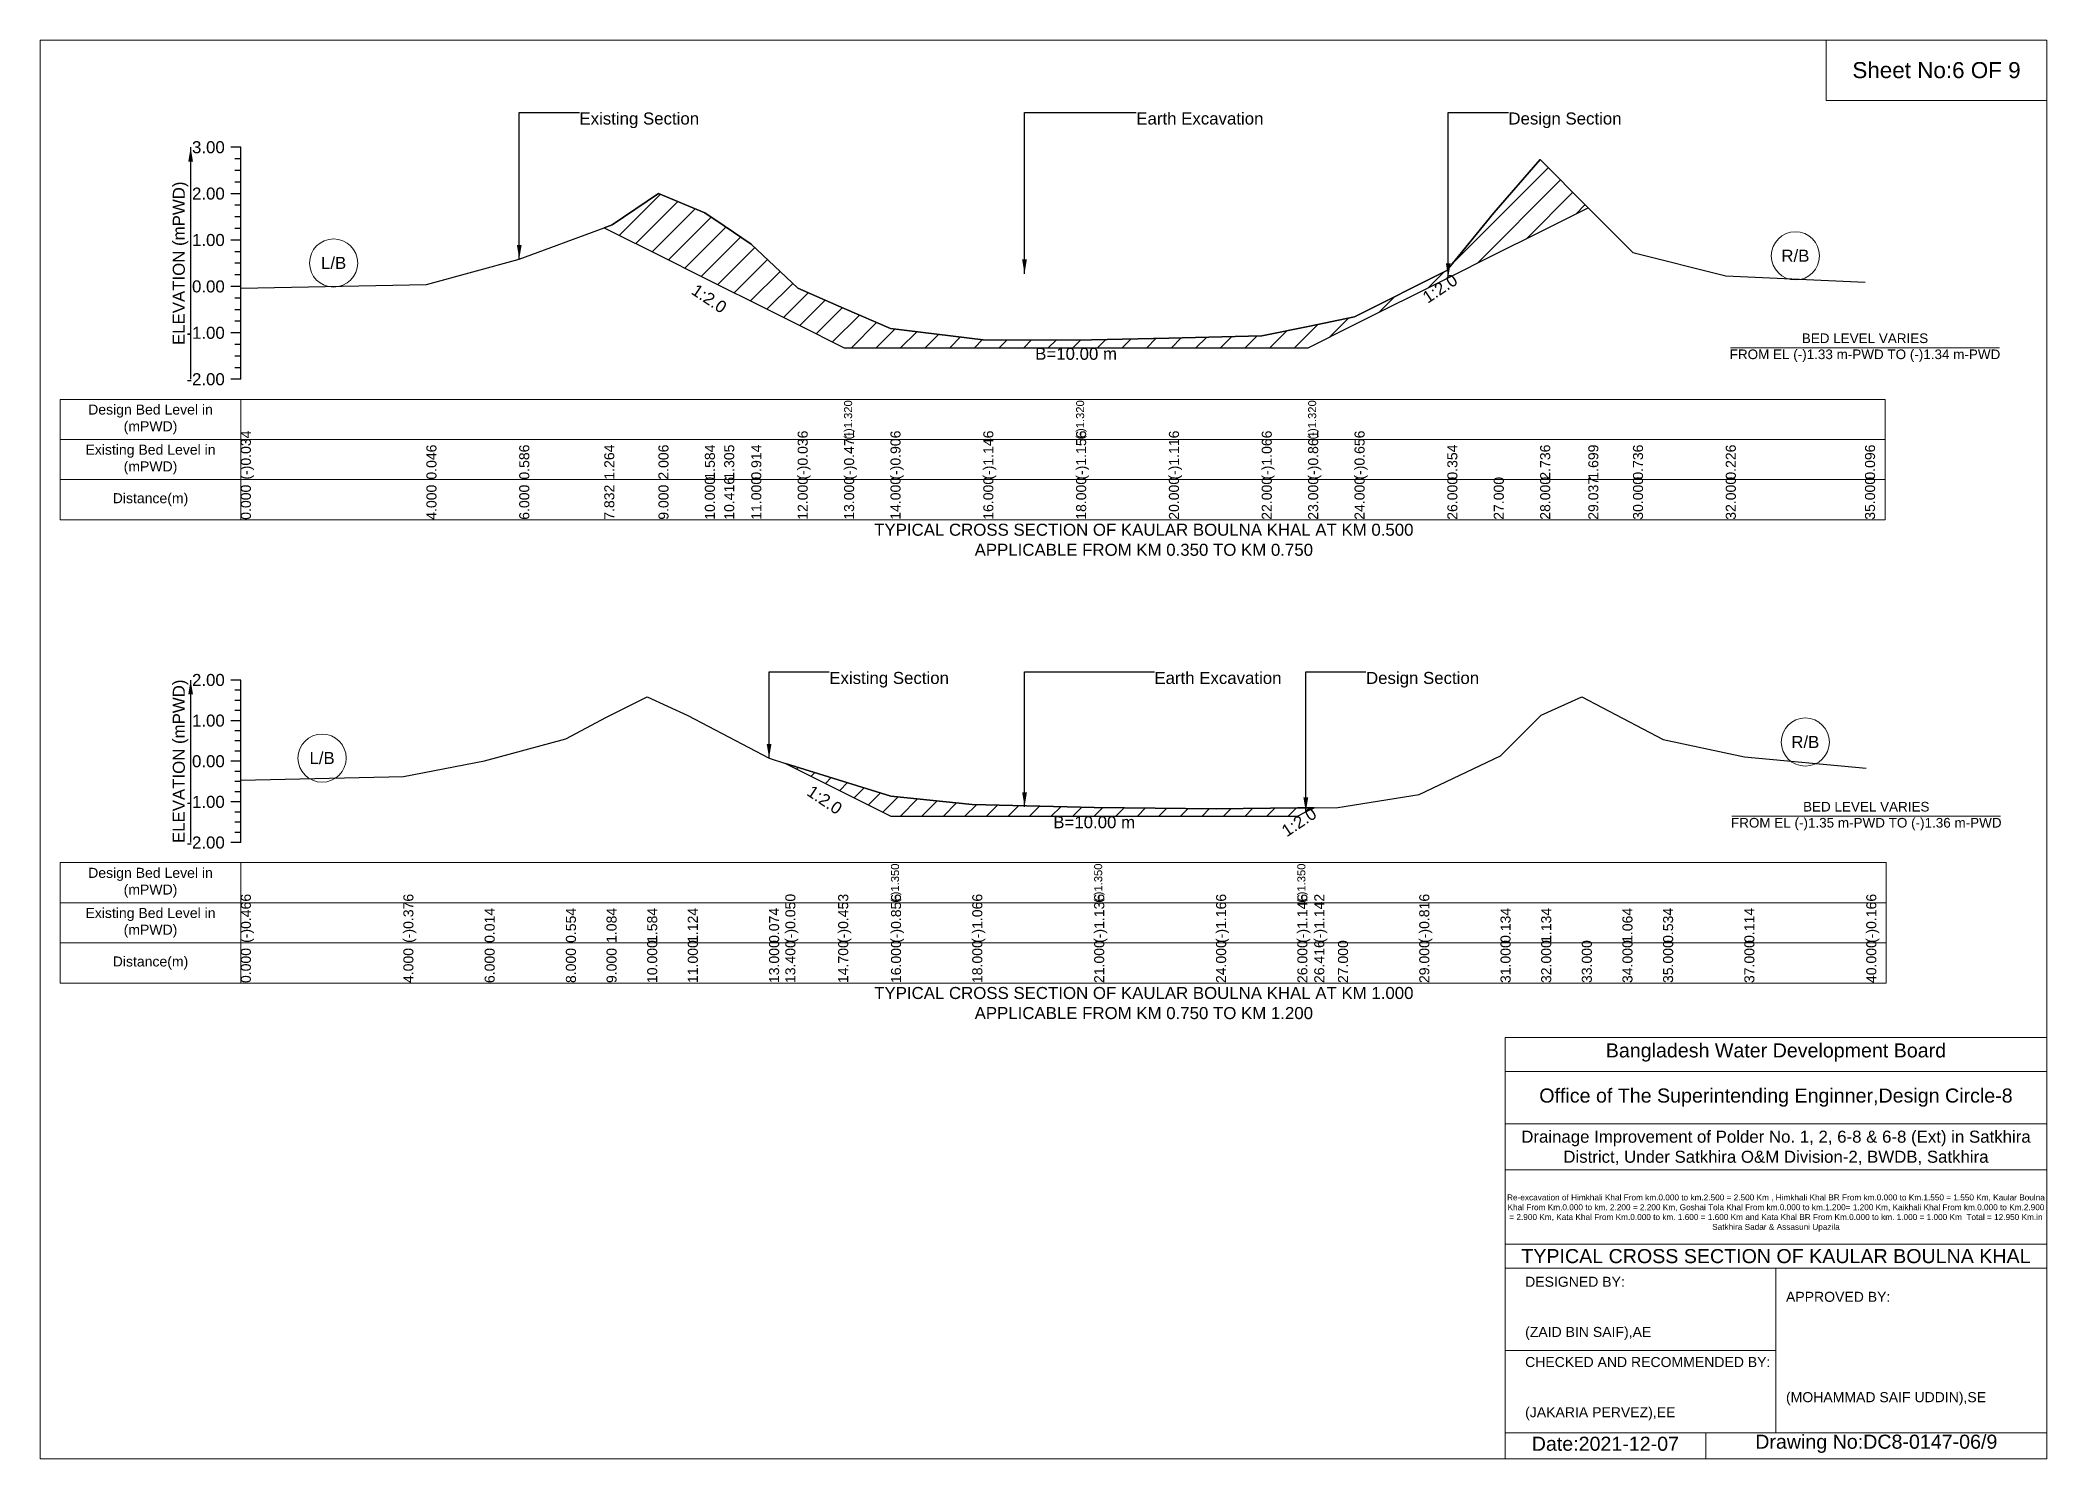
# Model space of a CAD drawing. Header units: inches. Extents: x 91000 to 628000, y -5656 to 0.
# Drawn here: x 330000 to 338000, y -5656 to 0 of the extents above; entities that cross this region are included whole.
import ezdxf

# ---------------------------------------------------------------- set-up
doc = ezdxf.new("R2010")
doc.units = ezdxf.units.IN
doc.header["$LTSCALE"] = 7
doc.header["$MEASUREMENT"] = 0
for name, color, linetype, lineweight in [('Cross section Data Border', 7, 'Continuous', 9), ('Cross Section Labels', 7, 'Continuous', 9), ('Existing_Bed_Level for Xsection', 7, 'Continuous', 25)]:
    doc.layers.add(name, color=color, linetype=linetype, lineweight=lineweight)
doc.styles.get("Standard").update_dxf_attribs({"font": 'arial.ttf'})
doc.dimstyles.get("Standard").update_dxf_attribs({"dimtxt": 0.18, "dimasz": 0.18, "dimexe": 0.18, "dimexo": 0.0625, "dimgap": 0.09, "dimtad": 0, "dimtih": 1, "dimtoh": 1, "dimdec": 4, "dimzin": 0, "dimdsep": 46, "dimtxsty": 'Standard', "dimcen": 0.09, "dimadec": 0, "dimazin": 0, "dimtfac": 1, "dimtdec": 4, "dimtofl": 0, "dimtmove": 0, "dimatfit": 3, "dimfxl": 1, "dimtolj": 1, "dimtzin": 0, "dimarcsym": 0})

msp = doc.modelspace()

# ---------------------------------------------------------------- texts
at = {"layer": 'Cross section Data Border', "char_height": 40, "width": 640, "attachment_point": 5}
for s, insert in [('Design Bed Level in (mPWD)', (330440, -1512.1)), ('Existing Bed Level in (mPWD)', (330440, -1672.1)), ('Distance(m)', (330440, -1832.1)), ('Design Bed Level in (mPWD)', (330440, -3359.1)), ('Existing Bed Level in (mPWD)', (330440, -3519.1)), ('Distance(m)', (330440, -3679.1))]:
    msp.add_mtext(s, dxfattribs=dict(at, insert=insert))
at = {"layer": 'Cross Section Labels'}
for s, insert, char_height, attachment_point in [('Sheet No:6 OF 9', (337560, -120), 64, 5), ('Existing Section', (332150, -288.4), 48, 1), ('Earth Excavation', (334370, -288.4), 48, 1), ('Design Section', (335853.5, -288.4), 48, 1), ('L/B', (331170, -888.5), 48, 5), ('R/B', (336997.5, -859.9), 48, 5), ('BED LEVEL VARIES ^JFROM EL (-)1.33 m-PWD TO (-)1.34 m-PWD', (337275, -1226.3), 38.4, 5), ('B=10.00 m', (334130, -1226.3), 48, 2), ('TYPICAL CROSS SECTION OF KAULAR BOULNA KHAL AT KM 0.500^JAPPLICABLE FROM KM 0.350 TO KM 0.750', (334400, -1992.1), 48, 5), ('Existing Section', (333146, -2518.7), 48, 1), ('Earth Excavation', (334442, -2518.7), 48, 1), ('Design Section', (335285.7, -2518.7), 48, 1), ('R/B', (337037, -2798.3), 48, 5), ('L/B', (331124, -2862.3), 48, 5), ('BED LEVEL VARIES ^JFROM EL (-)1.35 m-PWD TO (-)1.36 m-PWD', (337280, -3093.8), 38.4, 5), ('B=10.00 m', (334202, -3093.8), 48, 2), ('TYPICAL CROSS SECTION OF KAULAR BOULNA KHAL AT KM 1.000^JAPPLICABLE FROM KM 0.750 TO KM 1.200', (334400, -3839.1), 48, 5), ('Bangladesh Water Development Board', (336920, -4036), 56, 5), ('Office of The Superintending Enginner,Design Circle-8', (336920, -4216), 56, 5)]:
    msp.add_mtext(s, dxfattribs=dict(at, insert=insert, char_height=char_height, attachment_point=attachment_point))
at = {"layer": 'Cross Section Labels', "char_height": 48, "attachment_point": 2}
for insert, rotation in [((335567.2, -970.2), 33.69007), ((332680.7, -1010.5), 326.30993), ((333140.9, -3008.8), 326.30993), ((335005.2, -3097.2), 33.69007)]:
    msp.add_mtext('1:2.0', dxfattribs=dict(at, insert=insert, rotation=rotation))
at = {"layer": 'Cross Section Labels'}
for s, insert, char_height, width, attachment_point in [('Drainage Improvement of Polder No. 1, 2, 6-8 & 6-8 (Ext) in Satkhira District, Under Satkhira O&M Division-2, BWDB, Satkhira', (336920, -4416), 48, 2240, 5), ('Re-excavation of Himkhali Khal From km.0.000 to km.2.500 = 2.500 Km , Himkhali Khal BR From km.0.000 to Km.1.550 = 1.550 Km, Kaular Boulna Khal From Km.0.000 to km. 2.200 = 2.200 Km, Goshai Tola Khal From km.0.000 to km.1.200= 1.200 Km, Kaikhali Khal From km.0.000 to Km.2.900 = 2.900 Km, Kata Khal From Km.0.000 to km. 1.600 = 1.600 Km and Kata Khal BR From Km.0.000 to km. 1.000 = 1.000 Km  Total = 12.950 Km.in Satkhira Sadar & Assasuni Upazila', (336920, -4676), 23.4814, 2160, 5), ('TYPICAL CROSS SECTION OF KAULAR BOULNA KHAL', (336920, -4848), 56, 2240, 5), ('DESIGNED BY:^J^J^J(ZAID BIN SAIF),AE', (335920, -5056), 40, 1120, 4), ('APPROVED BY:^J^J^J^J^J^J(MOHAMMAD SAIF UDDIN),SE', (336960, -5216), 40, 1120, 4), ('CHECKED AND RECOMMENDED BY:^J^J^J(JAKARIA PERVEZ),EE', (335920, -5376), 40, 1120, 4), ('Date:2021-12-07', (336240, -5596), 56, 1120, 5), ('Drawing No:DC8-0147-06/9', (337320, -5596), 56, 1760, 5)]:
    msp.add_mtext(s, dxfattribs=dict(at, insert=insert, char_height=char_height, width=width, attachment_point=attachment_point))
at = {"layer": 'Existing_Bed_Level for Xsection', "char_height": 48, "attachment_point": 6}
for s, insert in [('3.00', (330736, -427.1)), ('2.00', (330736, -612.1)), ('1.00', (330736, -797.1)), ('0.00', (330736, -982.1)), ('-1.00', (330736, -1167.1)), ('-2.00', (330736, -1352.1)), ('2.00', (330736, -2551.1)), ('1.00', (330736, -2713.1)), ('0.00', (330736, -2875.1)), ('-1.00', (330736, -3037.1)), ('-2.00', (330736, -3199.1))]:
    msp.add_mtext(s, dxfattribs=dict(at, insert=insert))
at = {"layer": 'Existing_Bed_Level for Xsection', "rotation": 90}
for s, insert, char_height, attachment_point in [('ELEVATION (mPWD)', (330560, -889.6), 48, 5), ('(-)1.320', (333205, -1592.1), 32, 1), ('(-)1.320', (334130, -1592.1), 32, 1), ('(-)1.320', (335055, -1592.1), 32, 1), ('(-)0.034', (330800, -1752.1), 40, 1), ('(-)0.036', (333020, -1752.1), 40, 1), ('(-)0.471', (333205, -1752.1), 40, 1), ('(-)0.906', (333390, -1752.1), 40, 1), ('(-)1.146', (333760, -1752.1), 40, 1), ('(-)1.156', (334130, -1752.1), 40, 1), ('(-)1.116', (334500, -1752.1), 40, 1), ('(-)1.066', (334870, -1752.1), 40, 1), ('(-)0.861', (335055, -1752.1), 40, 1), ('(-)0.656', (335240, -1752.1), 40, 1), ('0.046', (331540, -1752.1), 40, 1), ('0.586', (331910, -1752.1), 40, 1), ('1.264', (332249, -1752.1), 40, 1), ('2.006', (332465, -1752.1), 40, 1), ('1.584', (332650, -1752.1), 40, 1), ('1.305', (332727, -1752.1), 40, 1), ('0.914', (332835, -1752.1), 40, 1), ('0.354', (335610, -1752.1), 40, 1), ('2.736', (335980, -1752.1), 40, 1), ('1.699', (336171.9, -1752.1), 40, 1), ('0.736', (336350, -1752.1), 40, 1), ('0.226', (336720, -1752.1), 40, 1), ('0.096', (337275, -1752.1), 40, 1), ('10.000', (332650, -1912.1), 40, 1), ('10.416', (332727, -1912.1), 40, 1), ('11.000', (332835, -1912.1), 40, 1), ('12.000', (333020, -1912.1), 40, 1), ('13.000', (333205, -1912.1), 40, 1), ('14.000', (333390, -1912.1), 40, 1), ('16.000', (333760, -1912.1), 40, 1), ('18.000', (334130, -1912.1), 40, 1), ('20.000', (334500, -1912.1), 40, 1), ('22.000', (334870, -1912.1), 40, 1), ('23.000', (335055, -1912.1), 40, 1), ('24.000', (335240, -1912.1), 40, 1), ('26.000', (335610, -1912.1), 40, 1), ('27.000', (335795, -1912.1), 40, 1), ('28.000', (335980, -1912.1), 40, 1), ('29.037', (336171.9, -1912.1), 40, 1), ('30.000', (336350, -1912.1), 40, 1), ('32.000', (336720, -1912.1), 40, 1), ('35.000', (337275, -1912.1), 40, 1), ('0.000', (330800, -1912.1), 40, 1), ('4.000', (331540, -1912.1), 40, 1), ('6.000', (331910, -1912.1), 40, 1), ('7.832', (332249, -1912.1), 40, 1), ('9.000', (332465, -1912.1), 40, 1), ('ELEVATION (mPWD)', (330560, -2875.1), 48, 5), ('(-)1.350', (333392, -3439.1), 32, 1), ('(-)1.350', (334202, -3439.1), 32, 1), ('(-)1.350', (335012, -3439.1), 32, 1), ('(-)0.466', (330800, -3599.1), 40, 1), ('(-)0.376', (331448, -3599.1), 40, 1), ('(-)0.050', (332970.8, -3599.1), 40, 1), ('(-)0.453', (333181.4, -3599.1), 40, 1), ('(-)0.856', (333392, -3599.1), 40, 1), ('(-)1.066', (333716, -3599.1), 40, 1), ('(-)1.136', (334202, -3599.1), 40, 1), ('(-)1.166', (334688, -3599.1), 40, 1), ('(-)1.146', (335012, -3599.1), 40, 1), ('(-)1.142', (335079.4, -3599.1), 40, 1), ('(-)0.816', (335498, -3599.1), 40, 1), ('(-)0.166', (337280, -3599.1), 40, 1), ('0.014', (331772, -3599.1), 40, 1), ('0.554', (332096, -3599.1), 40, 1), ('1.084', (332258, -3599.1), 40, 1), ('1.584', (332420, -3599.1), 40, 1), ('1.124', (332582, -3599.1), 40, 1), ('0.074', (332906, -3599.1), 40, 1), ('0.134', (335822, -3599.1), 40, 1), ('1.134', (335984, -3599.1), 40, 1), ('1.064', (336308, -3599.1), 40, 1), ('0.534', (336470, -3599.1), 40, 1), ('0.114', (336794, -3599.1), 40, 1), ('10.000', (332420, -3759.1), 40, 1), ('11.000', (332582, -3759.1), 40, 1), ('13.000', (332906, -3759.1), 40, 1), ('13.400', (332970.8, -3759.1), 40, 1), ('14.700', (333181.4, -3759.1), 40, 1), ('16.000', (333392, -3759.1), 40, 1), ('18.000', (333716, -3759.1), 40, 1), ('21.000', (334202, -3759.1), 40, 1), ('24.000', (334688, -3759.1), 40, 1), ('26.000', (335012, -3759.1), 40, 1), ('26.416', (335079.4, -3759.1), 40, 1), ('27.000', (335174, -3759.1), 40, 1), ('29.000', (335498, -3759.1), 40, 1), ('31.000', (335822, -3759.1), 40, 1), ('32.000', (335984, -3759.1), 40, 1), ('33.000', (336146, -3759.1), 40, 1), ('34.000', (336308, -3759.1), 40, 1), ('35.000', (336470, -3759.1), 40, 1), ('37.000', (336794, -3759.1), 40, 1), ('40.000', (337280, -3759.1), 40, 1), ('0.000', (330800, -3759.1), 40, 1), ('4.000', (331448, -3759.1), 40, 1), ('6.000', (331772, -3759.1), 40, 1), ('8.000', (332096, -3759.1), 40, 1), ('9.000', (332258, -3759.1), 40, 1)]:
    msp.add_mtext(s, dxfattribs=dict(at, insert=insert, char_height=char_height, attachment_point=attachment_point))

# ---------------------------------------------------------------- hatches: boundary and pattern name
at = {"layer": 'Existing_Bed_Level for Xsection'}
h = msp.add_hatch(dxfattribs=at)
h.set_pattern_fill('ANSI31', color=256, scale=555, style=0)
h.paths.add_polyline_path([(332249, -748.3), (332280, -763.8), (332465, -856.3), (332650, -948.8), (332727, -987.3), (332835, -1041.3), (333020, -1133.8), (333205, -1226.3), (333390, -1226.3), (333760, -1226.3), (334130, -1226.3), (334500, -1226.3), (334870, -1226.3), (335055, -1226.3), (335240, -1133.8), (335610, -948.8), (335613.5, -947.1), (335795, -856.3), (335980, -763.8), (336171.9, -667.9), (335980, -476), (335795, -689.1), (335613.5, -912.4), (335610, -916.7), (335240, -1103.5), (335055, -1141.4), (334870, -1179.3), (334500, -1188.6), (334130, -1196), (333760, -1194.2), (333390, -1149.8), (333205, -1069.3), (333020, -988.8), (332835, -813), (332727, -740.7), (332650, -689.1), (332465, -611), (332280, -736.8)])
h = msp.add_hatch(dxfattribs=at)
h.set_pattern_fill('ANSI31', color=256, scale=486, style=0)
h.paths.add_polyline_path([(332970.8, -2883.2), (333181.4, -2988.5), (333392, -3093.8), (333716, -3093.8), (334202, -3093.8), (334688, -3093.8), (335012, -3093.8), (335045.7, -3076.9), (335079.4, -3060.1), (335045.7, -3060.4), (335012, -3060.8), (334688, -3064), (334202, -3059.1), (333716, -3047.8), (333392, -3013.8), (333181.4, -2948.5)])

# ---------------------------------------------------------------- linework, layer by layer
at = {"layer": 'Cross section Data Border'}
for points in [[(330080, -1432.1), (337355, -1432.1), (337355, -1912.1), (330080, -1912.1)], [(330080, -3279.1), (337360, -3279.1), (337360, -3759.1), (330080, -3759.1)]]:
    msp.add_lwpolyline(points, close=True, dxfattribs=at)
for points in [[(330800, -1432.1), (330800, -1912.1)], [(330080, -1592.1), (337355, -1592.1)], [(330080, -1752.1), (337355, -1752.1)], [(330800, -3279.1), (330800, -3759.1)], [(330080, -3439.1), (337360, -3439.1)], [(330080, -3599.1), (337360, -3599.1)]]:
    msp.add_lwpolyline(points, dxfattribs=at)
at = {"layer": 'Cross Section Labels'}
for points in [[(330000, 0), (338000, 0), (338000, -5656), (330000, -5656)], [(337120, 0), (338000, 0), (338000, -240), (337120, -240)]]:
    msp.add_lwpolyline(points, close=True, dxfattribs=at)
for points in [[(336739.2, -1226.3), (337810.8, -1226.3)], [(336744.2, -3093.8), (337815.8, -3093.8)], [(335840, -5656), (335840, -3976), (338000, -3976)], [(335840, -4112), (338000, -4112)], [(335840, -4320), (338000, -4320)], [(335840, -4504), (338000, -4504)], [(335840, -4800), (338000, -4800)], [(335840, -4896), (338000, -4896)], [(336920, -4896), (336920, -5552)], [(335840, -5224), (336920, -5224)], [(335840, -5552), (338000, -5552)], [(336640, -5552), (336640, -5656)]]:
    msp.add_lwpolyline(points, dxfattribs=at)
for centre in [(331170, -888.5), (336997.5, -859.9), (337037, -2798.3), (331124, -2862.3)]:
    msp.add_circle(centre, 96, dxfattribs=at)
at = {"layer": 'Existing_Bed_Level for Xsection'}
for points in [[(330800, -427.1), (330760, -427.1)], [(330800, -473.4), (330776, -473.4)], [(330800, -1352.1), (330800, -1167.1), (330800, -982.1), (330800, -797.1), (330800, -612.1), (330800, -427.1)], [(330800, -988.4), (331540, -973.6), (331910, -873.7), (332249, -748.3), (332280, -736.8), (332465, -611), (332650, -689.1), (332727, -740.7), (332835, -813), (333020, -988.8), (333205, -1069.3), (333205, -1069.3), (333390, -1149.8), (333760, -1194.2), (334130, -1196), (334130, -1196), (334500, -1188.6), (334870, -1179.3), (335055, -1141.4), (335055, -1141.4), (335240, -1103.5), (335610, -916.7), (335613.5, -912.4), (335795, -689.1), (335980, -476), (336171.9, -667.9), (336350, -846), (336720, -940.3), (337275, -964.4)], [(330800, -519.6), (330776, -519.6)], [(330800, -612.1), (330760, -612.1)], [(330800, -565.9), (330776, -565.9)], [(330800, -658.4), (330776, -658.4)], [(330800, -704.6), (330776, -704.6)], [(330800, -797.1), (330760, -797.1)], [(330800, -750.9), (330776, -750.9)], [(330800, -843.4), (330776, -843.4)], [(330800, -889.6), (330776, -889.6)], [(330800, -935.9), (330776, -935.9)], [(330800, -982.1), (330760, -982.1)], [(330800, -1028.4), (330776, -1028.4)], [(330800, -1074.6), (330776, -1074.6)], [(330800, -1167.1), (330760, -1167.1)], [(330800, -1120.9), (330776, -1120.9)], [(330800, -1213.4), (330776, -1213.4)], [(330800, -1259.6), (330776, -1259.6)], [(330800, -1352.1), (330760, -1352.1)], [(330800, -1305.9), (330776, -1305.9)], [(330800, -2551.1), (330760, -2551.1)], [(330800, -3199.1), (330800, -3037.1), (330800, -2875.1), (330800, -2713.1), (330800, -2551.1)], [(330800, -2591.6), (330776, -2591.6)], [(330800, -2632.1), (330776, -2632.1)], [(330800, -2950.6), (331448, -2936), (331772, -2872.8), (332096, -2785.4), (332258, -2699.5), (332420, -2618.5), (332582, -2693), (332906, -2863.1), (332970.8, -2883.2), (333181.4, -2948.5), (333392, -3013.8), (333392, -3013.8), (333716, -3047.8), (334202, -3059.1), (334202, -3059.1), (334688, -3064), (335012, -3060.8), (335012, -3060.8), (335045.7, -3060.4), (335079.4, -3060.1), (335174, -3059.1), (335498, -3007.3), (335822, -2853.4), (335984, -2691.4), (336146, -2618.5), (336308, -2702.7), (336470, -2788.6), (336794, -2856.6), (337280, -2902)], [(330800, -2713.1), (330760, -2713.1)], [(330800, -2672.6), (330776, -2672.6)], [(330800, -2753.6), (330776, -2753.6)], [(330800, -2794.1), (330776, -2794.1)], [(330800, -2875.1), (330760, -2875.1)], [(330800, -2834.6), (330776, -2834.6)], [(330800, -2915.6), (330776, -2915.6)], [(330800, -2956.1), (330776, -2956.1)], [(330800, -3037.1), (330760, -3037.1)], [(330800, -2996.6), (330776, -2996.6)], [(330800, -3077.6), (330776, -3077.6)], [(330800, -3118.1), (330776, -3118.1)], [(330800, -3199.1), (330760, -3199.1)], [(330800, -3158.6), (330776, -3158.6)]]:
    msp.add_lwpolyline(points, dxfattribs=at)
for points in [[(332249, -748.3), (332249, -748.3), (332280, -763.8), (332465, -856.3), (332650, -948.8), (332727, -987.3), (332835, -1041.3), (333020, -1133.8), (333205, -1226.3), (333205, -1226.3), (333390, -1226.3), (333760, -1226.3), (334130, -1226.3), (334130, -1226.3), (334500, -1226.3), (334870, -1226.3), (335055, -1226.3), (335055, -1226.3), (335240, -1133.8), (335610, -948.8), (335613.5, -947.1), (335795, -856.3), (335980, -763.8), (336171.9, -667.9), (336171.9, -667.9), (336171.9, -667.9), (335980, -476), (335795, -689.1), (335613.5, -912.4), (335610, -916.7), (335240, -1103.5), (335055, -1141.4), (335055, -1141.4), (334870, -1179.3), (334500, -1188.6), (334130, -1196), (334130, -1196), (333760, -1194.2), (333390, -1149.8), (333205, -1069.3), (333205, -1069.3), (333020, -988.8), (332835, -813), (332727, -740.7), (332650, -689.1), (332465, -611), (332280, -736.8), (332249, -748.3)], [(332970.8, -2883.2), (332970.8, -2883.2), (333181.4, -2988.5), (333392, -3093.8), (333392, -3093.8), (333716, -3093.8), (334202, -3093.8), (334202, -3093.8), (334688, -3093.8), (335012, -3093.8), (335012, -3093.8), (335045.7, -3076.9), (335079.4, -3060.1), (335045.7, -3060.4), (335012, -3060.8), (335012, -3060.8), (334688, -3064), (334202, -3059.1), (334202, -3059.1), (333716, -3047.8), (333392, -3013.8), (333392, -3013.8), (333181.4, -2948.5), (332970.8, -2883.2)]]:
    msp.add_lwpolyline(points, close=True, dxfattribs=at)

msp.set_redraw_order([(e.dxf.handle, doc.entitydb.next_handle()) for e in msp.query("TEXT MTEXT ATTDEF DIMENSION ARC_DIMENSION")])  # texts and dimensions are drawn at this point

# ---------------------------------------------------------------- leaders
at = {"layer": 'Cross Section Labels', "annotation_type": 0, "has_hookline": 1, "hookline_direction": 0}
for points, text_width in [([(331910, -873.7), (331910, -288.4), (332149.9, -288.4)], 467.2), ([(333924.3, -931.4), (333924.3, -288.4), (334369.9, -288.4)], 497), ([(335613.5, -947.1), (335613.5, -288.4), (335853.4, -288.4)], 441.2), ([(332906, -2863.1), (332906, -2518.7), (333145.9, -2518.7)], 467.2), ([(333924.5, -3056.5), (333924.5, -2518.7), (334441.9, -2518.7)], 497), ([(335045.7, -3076.9), (335045.7, -2518.7), (335285.6, -2518.7)], 441.2)]:
    msp.add_leader(points, dimstyle='Standard', override={"dimasz": 57.6}, dxfattribs=dict(at, text_width=text_width))
at = {"layer": 'Existing_Bed_Level for Xsection'}
for points in [[(330600, -427.1), (330600, -1352.1)], [(330600, -2551.1), (330600, -3199.1)]]:
    msp.add_leader(points, dimstyle='Standard', override={"dimasz": 57.6}, dxfattribs=at)

doc.saveas('drawing.dxf')
